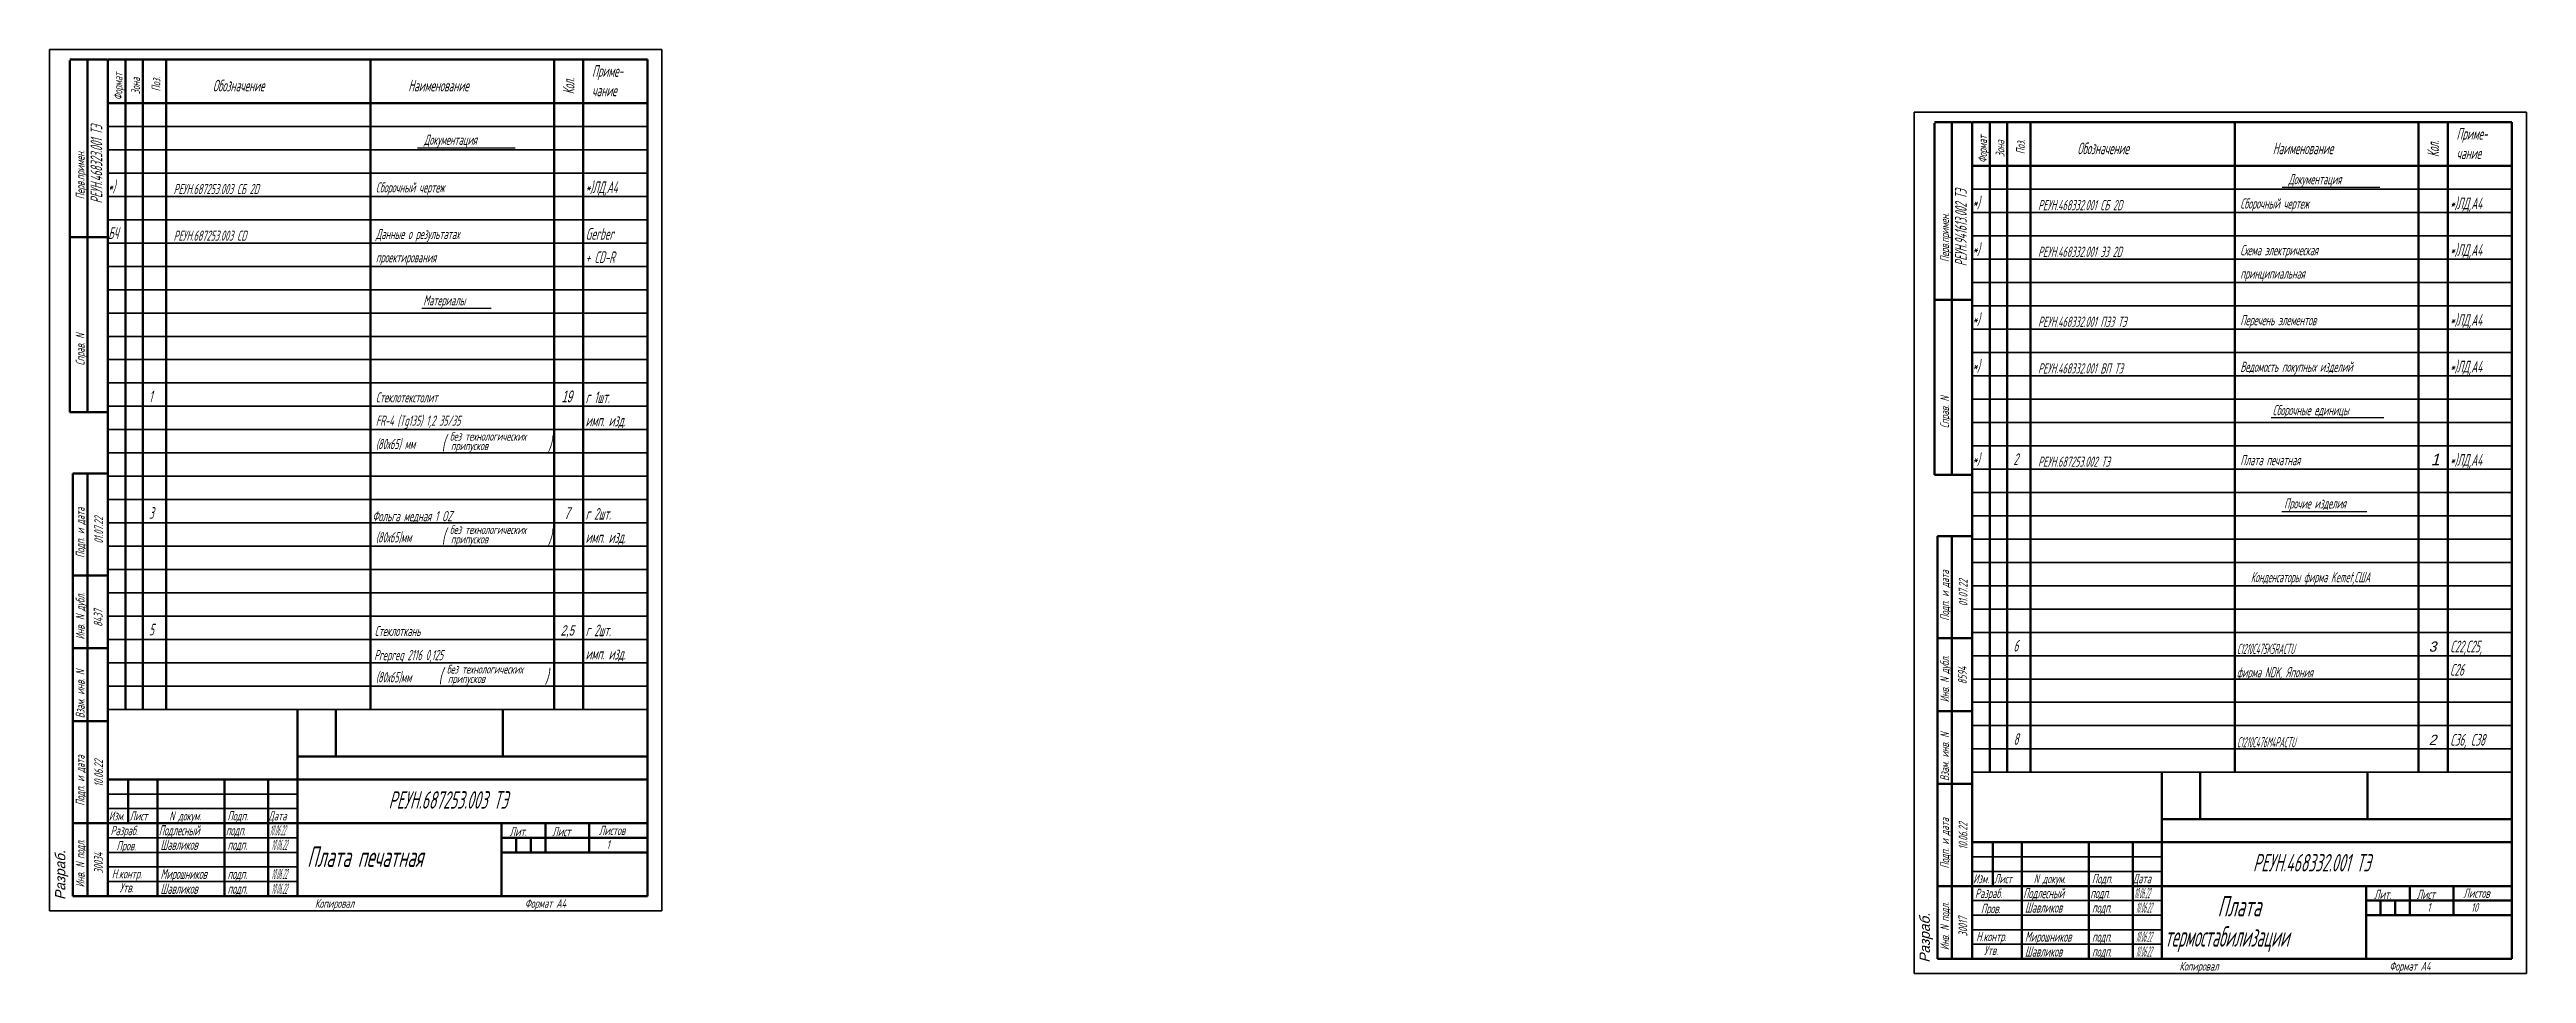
# Model space of a CAD drawing. Extents: x 22867 to 26480, y -1330 to -524.
# Drawn here: x 23088 to 23937, y -1330 to -1013 of the extents above; entities that cross this region are included whole.
import ezdxf

# ---------------------------------------------------------------- set-up
doc = ezdxf.new("R2010")
doc.units = 0
doc.header["$MEASUREMENT"] = 0
doc.layers.get('0').update_dxf_attribs({"linetype": 'CONTINUOUS', "lineweight": 50})
doc.layers.add('CONTUR', color=7, linetype='CONTINUOUS', lineweight=50)
doc.layers.add('DIM', color=1, linetype='CONTINUOUS', lineweight=35)
doc.layers.add('TEXT', color=1, linetype='CONTINUOUS')
doc.styles.add('ECKD', font='ec5cdwin.shx', dxfattribs={"oblique": 15})
doc.styles.add('GOST', font='GOST.shx', dxfattribs={"width": 0.7, "oblique": 15})

msp = doc.modelspace()

# ---------------------------------------------------------------- texts
at = {"layer": 'DIM', "style": 'GOST', "oblique": 15, "width": 0.7}
for s, height, p in [('(', 5, (23222.551, -1150.383)), ('без технологических', 3, (23225.34, -1147.137)), (')', 5, (23258.965, -1150.599)), ('припусков', 3, (23225.701, -1150.388)), ('(', 5, (23222.551, -1182.383)), ('без технологических', 3, (23225.34, -1179.137)), ('припусков', 3, (23225.701, -1182.388)), (')', 5, (23258.965, -1182.599)), ('(', 5, (23221.502, -1230.252)), ('без технологических', 3, (23224.291, -1227.006)), ('припусков', 3, (23224.652, -1230.257)), (')', 5, (23257.916, -1230.468))]:
    msp.add_text(s, height=height, dxfattribs=at).set_placement(p)
at = {"layer": 'TEXT', "oblique": 15}
for s, height, style, width, p in [('Приме-', 4, 'GOST', 0.7, (23274.098, -1022.345)), ('Обозначение', 4, 'GOST', 0.7, (23144.098, -1027.345)), ('Наименование', 4, 'GOST', 0.7, (23211.098, -1027.345)), ('чание', 4, 'GOST', 0.7, (23274.098, -1029.012)), ('Документация', 3.5, 'GOST', 0.7, (23216.488, -1045.667)), ('Приме-', 4, 'GOST', 0.7, (23913.388, -1043.878)), ('Обозначение', 4, 'GOST', 0.7, (23783.388, -1048.878)), ('Наименование', 4, 'GOST', 0.7, (23850.388, -1048.878)), ('чание', 4, 'GOST', 0.7, (23913.388, -1050.544)), ('*)', 4, 'GOST', 0.7, (23108.198, -1061.935)), ('РЕУН.687253.003 СБ 2D', 3.5, 'GOST', 0.7, (23130.617, -1062.562)), ('Сборочный чертеж', 3.5, 'GOST', 0.7, (23199.981, -1062.012)), ('*)ЛД,А4', 4, 'GOST', 0.7, (23271.911, -1062.206)), ('Документация', 3.5, 'GOST', 0.7, (23855.778, -1059.199)), ('*)', 4, 'GOST', 0.7, (23747.488, -1067.467)), ('РЕУН.468332.001 СБ 2D', 3.5, 'GOST', 0.7, (23769.906, -1068.095)), ('Сборочный чертеж', 3.5, 'GOST', 0.7, (23839.271, -1067.544)), ('*)ЛД,А4', 4, 'GOST', 0.7, (23911.201, -1067.738)), ('БЧ', 4, 'GOST', 0.7, (23108.198, -1077.935)), ('РЕУН.687253.003 CD', 3.5, 'GOST', 0.7, (23130.617, -1078.562)), ('Данные о результатах', 3.5, 'GOST', 0.7, (23199.981, -1078.012)), ('Gerber', 4, 'GOST', 0.7, (23271.911, -1078.206)), ('проектирования ', 3.5, 'GOST', 0.7, (23199.981, -1086.012)), ('+ CD-R', 4, 'GOST', 0.7, (23271.911, -1086.206)), ('*)', 4, 'GOST', 0.7, (23747.488, -1083.467)), ('РЕУН.468332.001 Э3 2D', 3.5, 'GOST', 0.7, (23769.906, -1084.095)), ('Схема электрическая', 3.5, 'GOST', 0.7, (23839.271, -1083.544)), ('*)ЛД,А4', 4, 'GOST', 0.7, (23911.201, -1083.738)), ('принципиальная', 3.5, 'GOST', 0.7, (23839.271, -1091.544)), ('Материалы', 3.5, 'GOST', 0.7, (23216.242, -1100.741)), ('*)', 4, 'GOST', 0.7, (23747.488, -1107.467)), ('Перечень элементов', 3.5, 'GOST', 0.7, (23839.271, -1107.544)), ('*)ЛД,А4', 4, 'GOST', 0.7, (23911.201, -1107.738)), ('РЕУН.468332.001 ПЭ3 ТЭ', 3.5, 'GOST', 0.7, (23769.906, -1108.095)), ('*)', 4, 'GOST', 0.7, (23747.488, -1123.467)), ('РЕУН.468332.001 ВП ТЭ', 3.5, 'GOST', 0.7, (23769.906, -1124.095)), ('Ведомость покупных изделий', 3.5, 'GOST', 0.7, (23839.271, -1123.544)), ('*)ЛД,А4', 4, 'GOST', 0.7, (23911.201, -1123.738)), ('1', 4, 'GOST', 0.7, (23122.198, -1133.935)), ('Стеклотекстолит ', 3.5, 'GOST', 0.7, (23199.981, -1134.012)), ('19', 4, 'ECKD', 0.6, (23263.666, -1133.947)), ('г 1шт.', 4, 'GOST', 0.7, (23271.911, -1134.206)), ('Сборочные единицы', 3.5, 'GOST', 0.7, (23850.345, -1138.411)), ('FR-4 (Tg135) 1,2 35/35', 3.5, 'GOST', 0.7, (23199.981, -1142.012)), ('(80х65) мм', 3.5, 'GOST', 0.7, (23199.981, -1150.012)), ('имп. изд.', 4, 'GOST', 0.7, (23271.911, -1142.206)), ('*)', 4, 'GOST', 0.7, (23747.488, -1155.467)), ('2', 4, 'GOST', 0.7, (23761.488, -1155.467)), ('РЕУН.687253.002 ТЭ', 3.5, 'GOST', 0.7, (23769.906, -1156.095)), ('Плата печатная ', 3.5, 'GOST', 0.7, (23839.271, -1155.544)), ('*)ЛД,А4', 4, 'GOST', 0.7, (23911.201, -1155.738)), ('3', 4, 'GOST', 0.7, (23122.198, -1173.935)), ('Фольга медная 1 OZ', 3.5, 'GOST', 0.65, (23198.793, -1174.775)), ('7', 4, 'ECKD', 0.6, (23264.654, -1173.956)), ('г 2шт.', 4, 'GOST', 0.7, (23271.911, -1174.206)), ('Прочие изделия', 3.5, 'GOST', 0.7, (23854.277, -1170.407)), ('(80х65)мм', 3.5, 'GOST', 0.7, (23199.981, -1182.012)), ('имп. изд.', 4, 'GOST', 0.7, (23271.911, -1182.206)), ('Конденсаторы фирма Kemet,США', 3.5, 'GOST', 0.58, (23842.866, -1195.693)), ('5', 4, 'GOST', 0.7, (23122.198, -1213.935)), ('Стеклоткань', 3.5, 'GOST', 0.7, (23199.584, -1214.16)), ('2,5', 3.5, 'ECKD', 0.7, (23263.342, -1213.986)), ('г 2шт.', 4, 'GOST', 0.7, (23271.911, -1214.206)), ('Prepreg 2116 0,125', 3.5, 'GOST', 0.7, (23199.398, -1222.421)), ('имп. изд.', 4, 'GOST', 0.7, (23271.911, -1222.206)), ('6', 4, 'GOST', 0.7, (23761.488, -1219.467)), ('C1210C475K5RACTU', 3.5, 'GOST', 0.5, (23838.083, -1220.307)), ('C22,С25,', 4, 'GOST', 0.7, (23911.201, -1219.738)), ('(80х65)мм', 3.5, 'GOST', 0.7, (23199.981, -1230.012)), ('фирма NDK, Япония', 3.5, 'GOST', 0.7, (23838.083, -1228.307)), ('С26', 4, 'GOST', 0.7, (23911.201, -1227.738)), ('8', 4, 'GOST', 0.7, (23761.488, -1251.467)), ('C36, C38', 4, 'GOST', 0.7, (23911.201, -1251.738)), ('C1210C476M4PACTU', 3.5, 'GOST', 0.5, (23838.083, -1252.307)), ('РЕУН.687253.003 ТЭ', 6, 'GOST', 0.7, (23204.319, -1273.36)), ('Изм.', 3.132, 'GOST', 0.7, (23108.405, -1277.408)), ('Разраб.', 3.2, 'GOST', 0.7, (23109.017, -1282.454)), ('Лист', 3.132, 'GOST', 0.7, (23115.53, -1277.408)), ('Подлесный', 3.5, 'GOST', 0.7, (23125.539, -1282.531)), ('N докум.', 3.132, 'GOST', 0.7, (23129.135, -1277.408)), ('подп.', 3.5, 'GOST', 0.7, (23148.539, -1282.531)), ('Подп.', 3.2, 'GOST', 0.7, (23149.094, -1277.403)), ('Дата', 3.2, 'GOST', 0.7, (23163.098, -1277.403)), ('10.06.22', 3.5, 'GOST', 0.35, (23163.539, -1282.531)), ('Лит.', 3.2, 'GOST', 0.7, (23245.839, -1282.805)), ('Лист', 3.2, 'GOST', 0.7, (23260.458, -1282.805)), ('Листов', 3.2, 'GOST', 0.7, (23276.45, -1282.401)), ('Пров.', 3.2, 'GOST', 0.7, (23111.037, -1287.666)), ('Шавликов', 3.5, 'GOST', 0.7, (23126.127, -1287.482)), ('подп.', 3.5, 'GOST', 0.7, (23149.127, -1287.482)), ('10.06.22', 3.5, 'GOST', 0.35, (23164.127, -1287.482)), ('Плата печатная', 7, 'GOST', 0.7, (23176.408, -1293.345)), ('1', 3, 'GOST', 0.7, (23279.091, -1287.19)), ('РЕУН.468332.001 ТЭ', 6, 'GOST', 0.7, (23843.609, -1294.892)), ('Н.контр.', 3.2, 'GOST', 0.7, (23109.421, -1297.282)), ('Утв.', 3.2, 'GOST', 0.7, (23112.086, -1302.041)), ('Мирошников', 3.5, 'GOST', 0.6, (23126.127, -1297.482)), ('Шавликов', 3.5, 'GOST', 0.7, (23126.127, -1302.566)), ('подп.', 3.5, 'GOST', 0.7, (23149.127, -1297.482)), ('10.06.22', 3.5, 'GOST', 0.35, (23164.127, -1297.482)), ('10.06.22', 3.5, 'GOST', 0.35, (23164.127, -1302.566)), ('Изм.', 3.132, 'GOST', 0.7, (23747.695, -1298.94)), ('Лист', 3.132, 'GOST', 0.7, (23754.82, -1298.94)), ('N докум.', 3.132, 'GOST', 0.7, (23768.425, -1298.94)), ('Подп.', 3.2, 'GOST', 0.7, (23788.384, -1298.935)), ('Дата', 3.2, 'GOST', 0.7, (23802.388, -1298.935)), ('подп.', 3.5, 'GOST', 0.7, (23149.127, -1302.566)), ('Копировал', 3, 'GOST', 0.7, (23179.098, -1307.345)), ('Формат А4', 3, 'GOST', 0.7, (23251.098, -1307.345)), ('Разраб.', 3.2, 'GOST', 0.7, (23748.307, -1303.986)), ('Пров.', 3.2, 'GOST', 0.7, (23750.326, -1309.198)), ('Подлесный', 3.5, 'GOST', 0.7, (23764.828, -1304.064)), ('Шавликов', 3.5, 'GOST', 0.7, (23765.417, -1309.015)), ('подп.', 3.5, 'GOST', 0.7, (23787.828, -1304.064)), ('подп.', 3.5, 'GOST', 0.7, (23788.417, -1309.015)), ('10.06.22', 3.5, 'GOST', 0.35, (23802.828, -1304.064)), ('10.06.22', 3.5, 'GOST', 0.35, (23803.417, -1309.015)), ('Плата', 7, 'GOST', 0.7, (23831.457, -1310.311)), ('Лит.', 3.2, 'GOST', 0.7, (23885.128, -1304.338)), ('Лист', 3.2, 'GOST', 0.7, (23899.747, -1304.338)), ('1', 3, 'GOST', 0.7, (23903.381, -1308.722)), ('Листов', 3.2, 'GOST', 0.7, (23915.74, -1303.934)), ('10', 3, 'GOST', 0.7, (23918.381, -1308.722)), ('Н.контр.', 3.2, 'GOST', 0.7, (23748.711, -1318.815)), ('Мирошников', 3.5, 'GOST', 0.6, (23765.417, -1319.015)), ('10.06.22', 3.5, 'GOST', 0.35, (23803.417, -1319.015)), ('термостабилизации', 7, 'GOST', 0.6, (23813.326, -1320.691)), ('Утв.', 3.2, 'GOST', 0.7, (23751.376, -1323.573)), ('Шавликов', 3.5, 'GOST', 0.7, (23765.417, -1324.099)), ('подп.', 3.5, 'GOST', 0.7, (23788.417, -1319.015)), ('подп.', 3.5, 'GOST', 0.7, (23788.417, -1324.099)), ('10.06.22', 3.5, 'GOST', 0.35, (23803.417, -1324.099)), ('Копировал', 3, 'GOST', 0.7, (23818.388, -1328.878)), ('Формат А4', 3, 'GOST', 0.7, (23890.388, -1328.878))]:
    msp.add_text(s, height=height, dxfattribs=dict(at, style=style, width=width)).set_placement(p)
at = {"layer": 'TEXT', "style": 'GOST', "oblique": 15, "width": 0.7}
for s, height, p in [('Формат', 3, (23113.098, -1030.345)), ('Зона', 3, (23119.098, -1028.345)), ('Поз.', 3, (23126.098, -1027.345)), ('Кол.', 4, (23268.098, -1028.345)), ('РЕУН.468323.001 ТЭ', 4, (23106.169, -1065.76)), ('Формат', 3, (23752.388, -1051.878)), ('Кол.', 4, (23907.388, -1049.878)), ('Перв.примен.', 3, (23100.098, -1064.345)), ('Зона', 3, (23758.388, -1049.878)), ('Поз.', 3, (23765.388, -1048.878)), ('РЕУН.941613.002 ТЭ', 4, (23745.459, -1087.292)), ('Перв.примен.', 3, (23739.388, -1085.878)), ('Справ. N', 3, (23100.098, -1121.345)), ('Справ. N', 3, (23739.388, -1142.878)), ('Подп. и дата', 3, (23100.098, -1187.345)), ('01.07.22', 3, (23106.449, -1182.42)), ('Подп. и дата', 3, (23739.388, -1208.878)), ('01.07.22', 3, (23745.738, -1203.953)), ('Инв. N дубл.', 3, (23100.098, -1215.345)), ('8437', 3, (23106.277, -1210.972)), ('Взам. инв. N', 3, (23100.098, -1242.345)), ('Инв. N дубл.', 3, (23739.388, -1236.878)), ('8594', 3, (23745.463, -1230.703)), ('Взам. инв. N', 3, (23739.388, -1263.878)), ('Подп. и дата', 3, (23100.098, -1272.345)), ('10.06.22', 3, (23106.416, -1265.858)), ('Подп. и дата', 3, (23739.388, -1293.878)), ('10.06.22', 3, (23745.705, -1287.39)), ('Инв. N подл.', 3, (23100.098, -1300.345)), ('30034', 3, (23106.353, -1295.627)), ('Инв. N подл.', 3, (23739.388, -1321.878)), ('30017', 3, (23745.643, -1317.159))]:
    msp.add_text(s, height=height, rotation=90, dxfattribs=at).set_placement(p)
at = {"layer": 'TEXT', "style": 'ECKD', "oblique": 15}
for s, height, p in [('1', 4, (23904.594, -1155.604)), ('3', 3.5, (23903.895, -1219.517)), ('2', 3.5, (23903.895, -1251.517))]:
    msp.add_text(s, height=height, dxfattribs=at).set_placement(p)
for p in [(23093.515, -1304.65), (23732.805, -1326.182)]:
    msp.add_text('Разраб.', height=3.5, rotation=90, dxfattribs=at).set_placement(p)

# ---------------------------------------------------------------- linework, layer by layer
for p, q in [((23173.098, -1239.345), (23173.098, -1263.345)), ((23186.218, -1239.345), (23186.218, -1255.4)), ((23243.563, -1239.345), (23243.563, -1255.4)), ((23173.098, -1255.4), (23293.098, -1255.4)), ((23812.388, -1260.878), (23812.388, -1284.878)), ((23825.507, -1260.878), (23825.507, -1276.932)), ((23882.853, -1260.878), (23882.853, -1276.932)), ((23812.388, -1276.932), (23932.388, -1276.932))]:
    msp.add_line(p, q)
at = {"layer": 'CONTUR'}
for p, q in [((23107.832, -1016.345), (23095.098, -1016.345)), ((23095.098, -1016.718), (23095.098, -1077.345)), ((23101.098, -1137.345), (23101.098, -1016.345)), ((23108.098, -1303.345), (23108.098, -1016.345)), ((23108.098, -1016.345), (23293.098, -1016.345)), ((23114.098, -1016.345), (23114.098, -1239.345)), ((23120.098, -1016.345), (23120.098, -1239.345)), ((23128.098, -1016.345), (23128.098, -1239.345)), ((23198.098, -1016.345), (23198.098, -1239.345)), ((23261.098, -1016.345), (23261.098, -1239.345)), ((23271.098, -1016.345), (23271.098, -1239.345)), ((23293.098, -1016.345), (23293.098, -1303.345)), ((23108.098, -1031.345), (23293.098, -1031.345)), ((23747.122, -1037.878), (23734.388, -1037.878)), ((23734.388, -1038.251), (23734.388, -1098.878)), ((23740.388, -1158.878), (23740.388, -1037.878)), ((23747.388, -1324.878), (23747.388, -1037.878)), ((23747.388, -1037.878), (23932.388, -1037.878)), ((23753.388, -1037.878), (23753.388, -1260.878)), ((23759.388, -1037.878), (23759.388, -1260.878)), ((23767.388, -1037.878), (23767.388, -1260.878)), ((23837.388, -1037.878), (23837.388, -1260.878)), ((23900.388, -1037.878), (23900.388, -1260.878)), ((23910.388, -1037.878), (23910.388, -1260.878)), ((23932.388, -1037.878), (23932.388, -1324.878)), ((23747.388, -1052.878), (23932.388, -1052.878)), ((23095.098, -1077.345), (23095.098, -1137.345)), ((23108.098, -1077.345), (23095.098, -1077.345)), ((23095.098, -1077.345), (23108.098, -1077.345)), ((23734.388, -1098.878), (23734.388, -1158.878)), ((23747.388, -1098.878), (23734.388, -1098.878)), ((23734.388, -1098.878), (23747.388, -1098.878)), ((23095.098, -1137.345), (23108.098, -1137.345)), ((23108.098, -1137.345), (23101.098, -1137.345)), ((23096.098, -1193.345), (23096.098, -1158.345)), ((23096.098, -1158.345), (23108.098, -1158.345)), ((23101.098, -1158.345), (23101.098, -1303.345)), ((23734.388, -1158.878), (23747.388, -1158.878)), ((23747.388, -1158.878), (23740.388, -1158.878)), ((23735.388, -1214.878), (23735.388, -1179.878)), ((23735.388, -1179.878), (23747.388, -1179.878)), ((23740.388, -1179.878), (23740.388, -1324.878)), ((23096.098, -1218.345), (23096.098, -1193.345)), ((23108.098, -1193.345), (23096.098, -1193.345)), ((23096.098, -1193.345), (23108.098, -1193.345)), ((23096.098, -1243.345), (23096.098, -1218.345)), ((23108.098, -1218.345), (23096.098, -1218.345)), ((23096.098, -1218.345), (23108.098, -1218.345)), ((23735.388, -1239.878), (23735.388, -1214.878)), ((23747.388, -1214.878), (23735.388, -1214.878)), ((23735.388, -1214.878), (23747.388, -1214.878)), ((23735.388, -1264.878), (23735.388, -1239.878)), ((23747.388, -1239.878), (23735.388, -1239.878)), ((23735.388, -1239.878), (23747.388, -1239.878)), ((23096.098, -1278.345), (23096.098, -1243.345)), ((23108.098, -1243.345), (23096.098, -1243.345)), ((23096.098, -1243.345), (23108.098, -1243.345)), ((23108.098, -1263.345), (23293.098, -1263.345)), ((23115.098, -1278.345), (23115.098, -1263.345)), ((23125.098, -1263.345), (23125.098, -1303.345)), ((23148.098, -1303.345), (23148.098, -1263.345)), ((23163.098, -1303.345), (23163.098, -1263.345)), ((23173.098, -1303.345), (23173.098, -1263.345)), ((23735.388, -1299.878), (23735.388, -1264.878)), ((23747.388, -1264.878), (23735.388, -1264.878)), ((23735.388, -1264.878), (23747.388, -1264.878)), ((23096.098, -1303.345), (23096.098, -1278.345)), ((23108.098, -1278.345), (23096.098, -1278.345)), ((23096.098, -1278.345), (23108.098, -1278.345)), ((23108.098, -1278.345), (23293.098, -1278.345)), ((23243.098, -1303.345), (23243.098, -1278.345)), ((23258.098, -1278.345), (23258.098, -1288.345)), ((23273.098, -1278.345), (23273.098, -1288.345)), ((23243.098, -1283.345), (23293.098, -1283.345)), ((23243.098, -1288.345), (23293.098, -1288.345)), ((23248.098, -1283.345), (23248.098, -1288.345)), ((23253.098, -1283.345), (23253.098, -1288.345)), ((23747.388, -1284.878), (23932.388, -1284.878)), ((23754.388, -1299.878), (23754.388, -1284.878)), ((23764.388, -1284.878), (23764.388, -1324.878)), ((23787.388, -1324.878), (23787.388, -1284.878)), ((23802.388, -1324.878), (23802.388, -1284.878)), ((23812.388, -1324.878), (23812.388, -1284.878)), ((23108.098, -1303.345), (23096.098, -1303.345)), ((23293.098, -1303.345), (23108.098, -1303.345)), ((23735.388, -1324.878), (23735.388, -1299.878)), ((23747.388, -1299.878), (23735.388, -1299.878)), ((23735.388, -1299.878), (23747.388, -1299.878)), ((23747.388, -1299.878), (23932.388, -1299.878)), ((23882.388, -1324.878), (23882.388, -1299.878)), ((23882.388, -1304.878), (23932.388, -1304.878)), ((23887.388, -1304.878), (23887.388, -1309.878)), ((23892.388, -1304.878), (23892.388, -1309.878)), ((23897.388, -1299.878), (23897.388, -1309.878)), ((23912.388, -1299.878), (23912.388, -1309.878)), ((23882.388, -1309.878), (23932.388, -1309.878)), ((23747.388, -1324.878), (23735.388, -1324.878)), ((23932.388, -1324.878), (23747.388, -1324.878))]:
    msp.add_line(p, q, dxfattribs=at)
at = {"layer": 'DIM'}
for p, q in [((23088.098, -1308.345), (23088.098, -1012.972)), ((23088.098, -1012.972), (23298.098, -1012.972)), ((23298.067, -1308.345), (23298.067, -1012.972)), ((23727.388, -1329.878), (23727.388, -1034.504)), ((23727.388, -1034.504), (23937.388, -1034.504)), ((23937.356, -1329.878), (23937.356, -1034.504)), ((23108.098, -1039.345), (23293.098, -1039.345)), ((23108.098, -1047.345), (23293.098, -1047.345)), ((23108.098, -1055.345), (23293.098, -1055.345)), ((23747.388, -1060.878), (23932.388, -1060.878)), ((23108.098, -1063.345), (23293.098, -1063.345)), ((23747.388, -1068.878), (23932.388, -1068.878)), ((23108.098, -1071.345), (23293.098, -1071.345)), ((23747.388, -1076.878), (23932.388, -1076.878)), ((23108.098, -1079.345), (23293.098, -1079.345)), ((23747.388, -1084.878), (23932.388, -1084.878)), ((23108.098, -1087.345), (23293.098, -1087.345)), ((23108.098, -1095.345), (23293.098, -1095.345)), ((23747.388, -1092.878), (23932.388, -1092.878)), ((23108.098, -1103.345), (23293.098, -1103.345)), ((23747.388, -1100.878), (23932.388, -1100.878)), ((23108.098, -1111.345), (23293.098, -1111.345)), ((23747.388, -1108.878), (23932.388, -1108.878)), ((23108.098, -1119.345), (23293.098, -1119.345)), ((23747.388, -1116.878), (23932.388, -1116.878)), ((23108.098, -1127.345), (23293.098, -1127.345)), ((23747.388, -1124.878), (23932.388, -1124.878)), ((23108.098, -1135.345), (23293.098, -1135.345)), ((23747.388, -1132.878), (23932.388, -1132.878)), ((23108.098, -1143.345), (23293.098, -1143.345)), ((23747.388, -1140.878), (23932.388, -1140.878)), ((23108.098, -1151.345), (23293.098, -1151.345)), ((23747.388, -1148.878), (23932.388, -1148.878)), ((23108.098, -1159.345), (23293.098, -1159.345)), ((23747.388, -1156.878), (23932.388, -1156.878)), ((23108.098, -1167.345), (23293.098, -1167.345)), ((23747.388, -1164.878), (23932.388, -1164.878)), ((23108.098, -1175.345), (23293.098, -1175.345)), ((23747.388, -1172.878), (23932.388, -1172.878)), ((23108.098, -1183.345), (23293.098, -1183.345)), ((23747.388, -1180.878), (23932.388, -1180.878)), ((23747.388, -1188.878), (23932.388, -1188.878)), ((23108.098, -1191.345), (23293.098, -1191.345)), ((23747.388, -1196.878), (23932.388, -1196.878)), ((23108.098, -1199.345), (23293.098, -1199.345)), ((23747.388, -1204.878), (23932.388, -1204.878)), ((23108.098, -1207.345), (23293.098, -1207.345)), ((23747.388, -1212.878), (23932.388, -1212.878)), ((23108.098, -1215.345), (23293.098, -1215.345)), ((23747.388, -1220.878), (23932.388, -1220.878)), ((23108.098, -1223.345), (23293.098, -1223.345)), ((23108.098, -1231.345), (23293.098, -1231.345)), ((23747.388, -1228.878), (23932.388, -1228.878)), ((23108.098, -1239.345), (23293.098, -1239.345)), ((23747.388, -1236.878), (23932.388, -1236.878)), ((23747.388, -1244.878), (23932.388, -1244.878)), ((23747.388, -1252.878), (23932.388, -1252.878)), ((23747.388, -1260.878), (23932.388, -1260.878)), ((23108.098, -1268.345), (23173.098, -1268.345)), ((23108.098, -1273.345), (23173.098, -1273.345)), ((23108.098, -1283.345), (23173.098, -1283.345)), ((23108.098, -1288.345), (23173.098, -1288.345)), ((23747.388, -1289.878), (23812.388, -1289.878)), ((23108.098, -1293.345), (23173.098, -1293.345)), ((23108.098, -1298.345), (23173.098, -1298.345)), ((23747.388, -1294.878), (23812.388, -1294.878)), ((23747.388, -1304.878), (23812.388, -1304.878)), ((23298.067, -1308.345), (23088.098, -1308.345)), ((23747.388, -1309.878), (23812.388, -1309.878)), ((23747.388, -1314.878), (23812.388, -1314.878)), ((23747.388, -1319.878), (23812.388, -1319.878)), ((23937.356, -1329.878), (23727.388, -1329.878))]:
    msp.add_line(p, q, dxfattribs=at)
at = {"layer": 'TEXT'}
for p, q in [((23214.303, -1046.67), (23247.784, -1046.67)), ((23853.593, -1060.202), (23887.073, -1060.202)), ((23215.725, -1101.693), (23239.567, -1101.69)), ((23849.796, -1139.225), (23888.485, -1139.221)), ((23853.551, -1171.401), (23882.622, -1171.401))]:
    msp.add_line(p, q, dxfattribs=at)

msp.set_redraw_order([(e.dxf.handle, doc.entitydb.next_handle()) for e in msp.query("TEXT MTEXT ATTDEF DIMENSION ARC_DIMENSION")])  # texts and dimensions are drawn at this point

doc.saveas('drawing.dxf')
